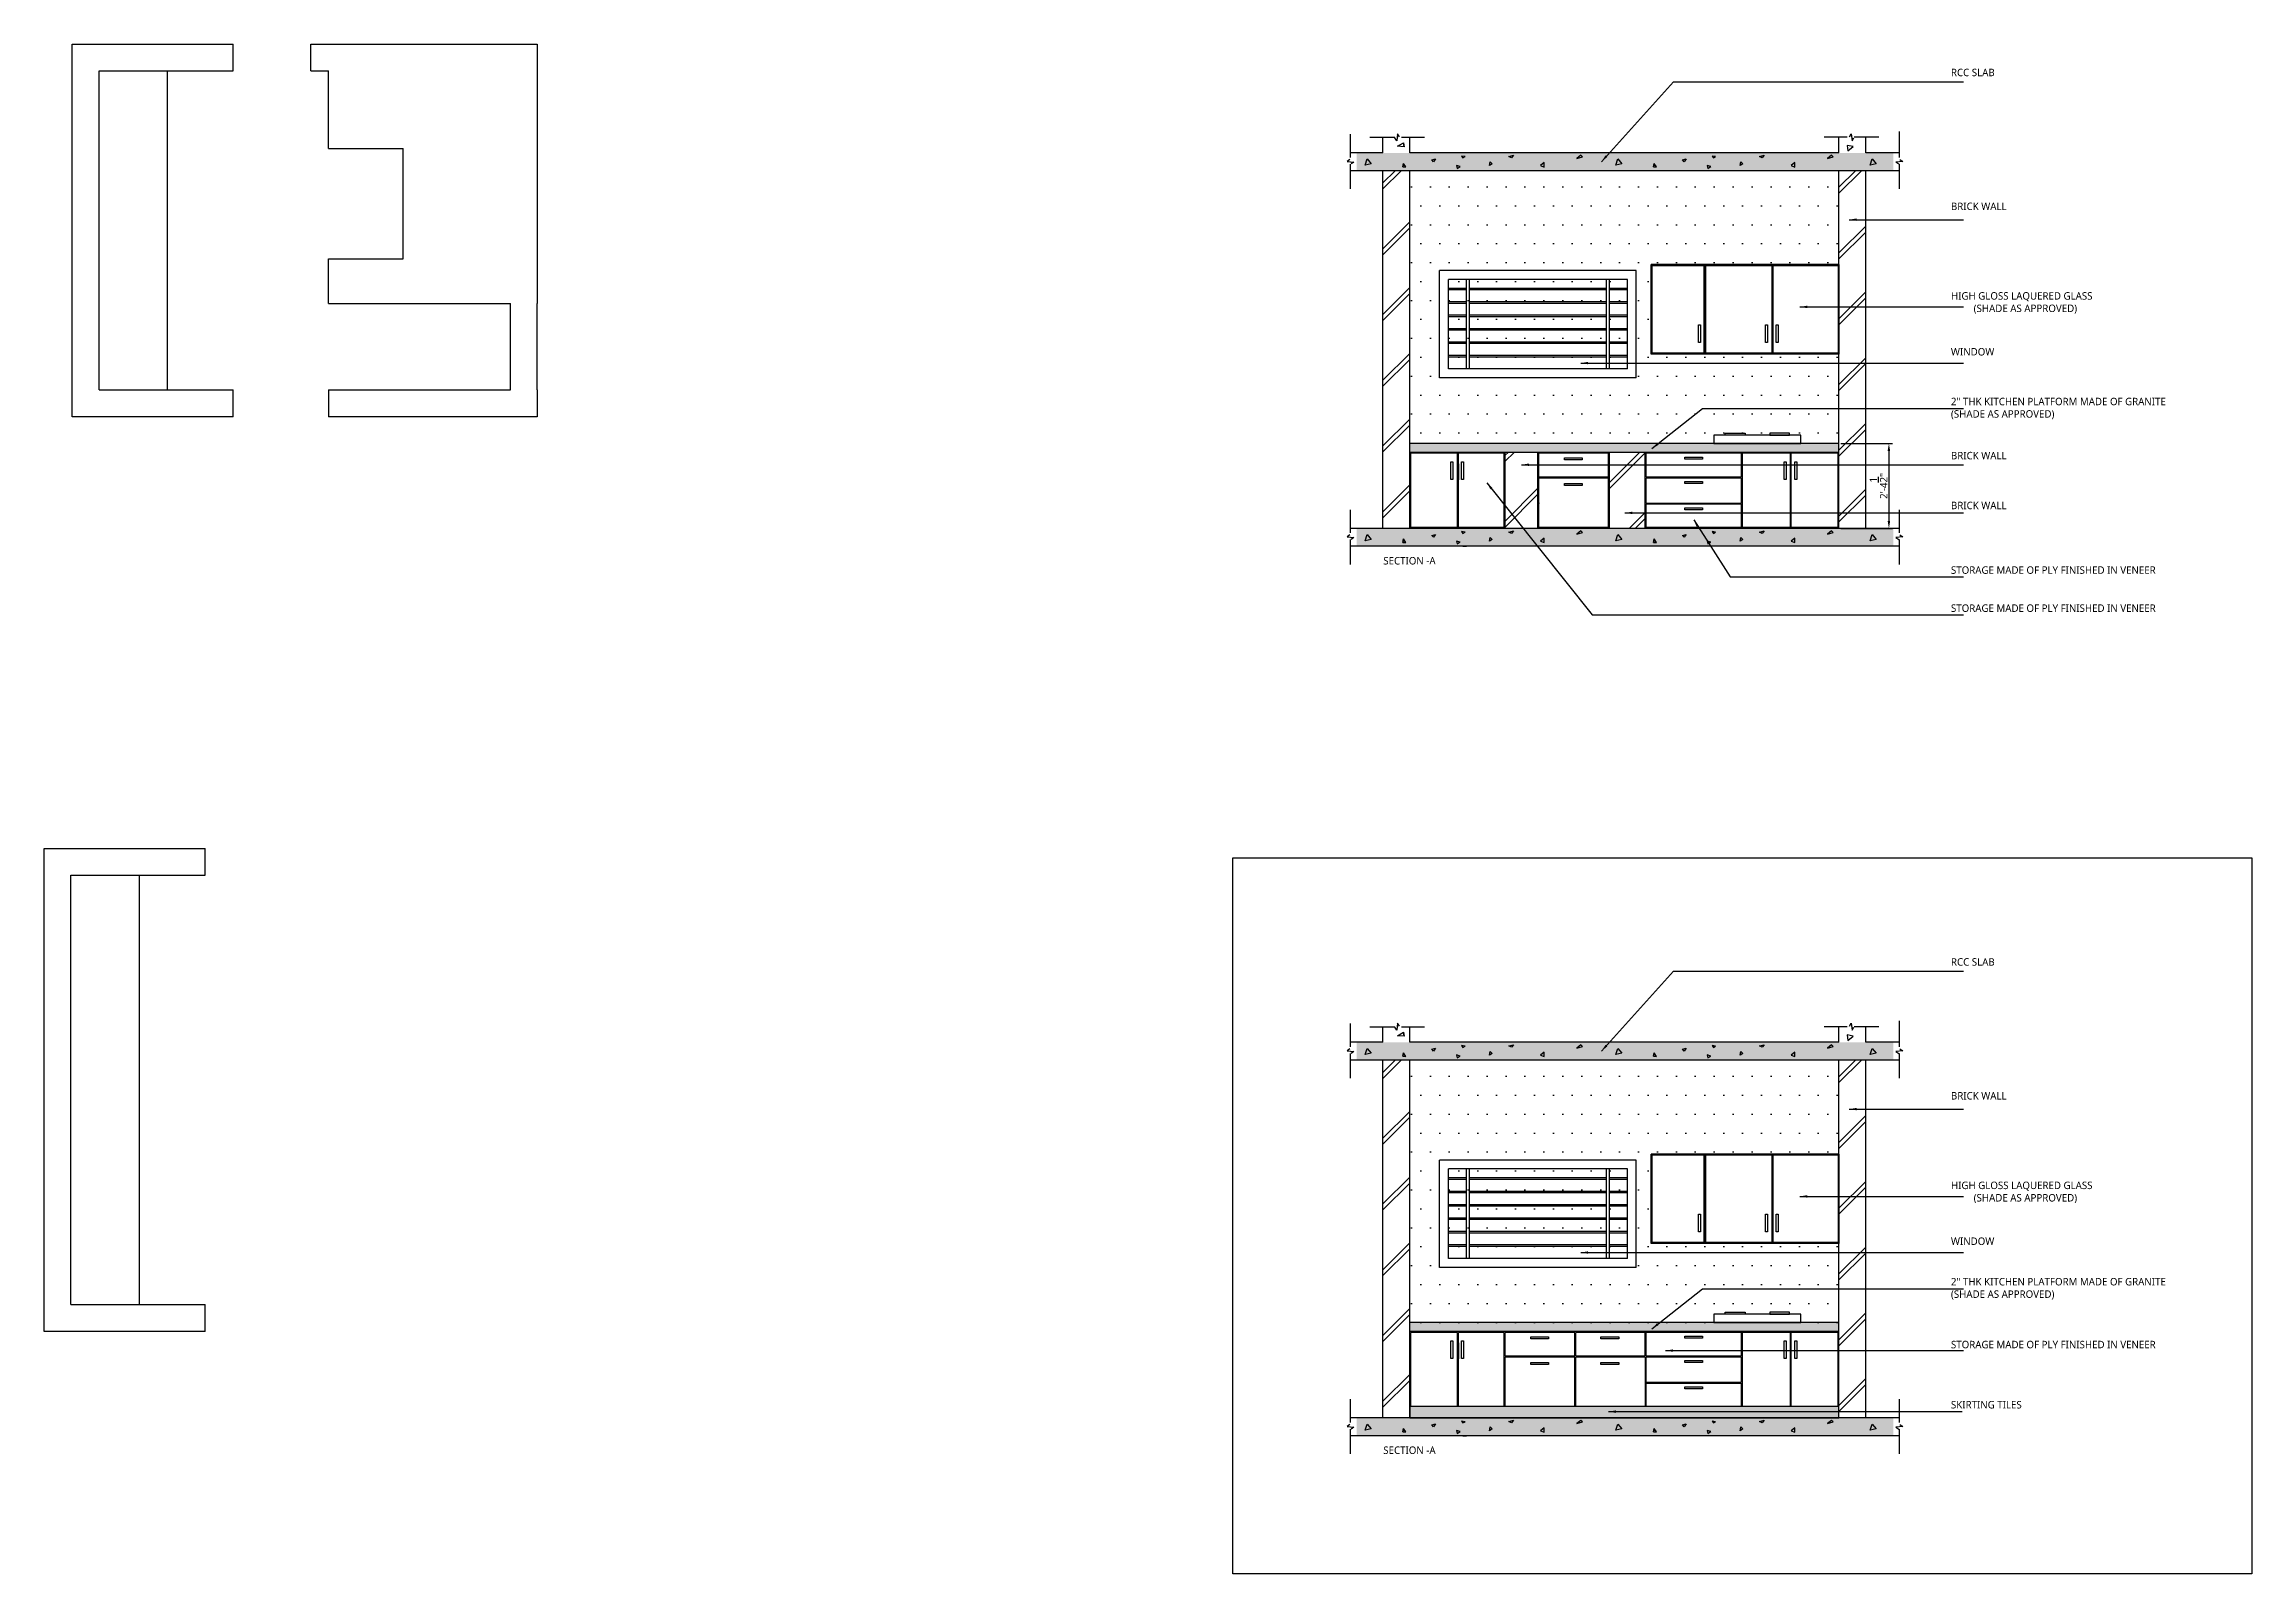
# Model space of a CAD drawing. Header units: millimetres. Extents: x 918 to 2834, y -227 to 832.
# Drawn here: x 918 to 1659, y 119 to 632 of the extents above; entities that cross this region are included whole.
import ezdxf

# ---------------------------------------------------------------- set-up
doc = ezdxf.new("R2010")
doc.units = ezdxf.units.MM
doc.styles.get("Standard").update_dxf_attribs({"font": 'yugothic.ttf'})
doc.dimstyles.new('ISO-25', dxfattribs={"dimtxt": 2.5, "dimasz": 2.5, "dimexe": 1.25, "dimexo": 0.625, "dimtad": 1, "dimlunit": 4, "dimtxsty": 'Standard', "dimcen": 2.5, "dimadec": 0, "dimazin": 0, "dimtfac": 1, "dimtmove": 0, "dimatfit": 3, "dimfxl": 1, "dimarcsym": 0})

msp = doc.modelspace()

# ---------------------------------------------------------------- texts
at = {"char_height": 2.5, "attachment_point": 1}
for s, insert, width in [('RCC SLAB', (1557.536, 623.814), 17.58185), ('BRICK WALL', (1557.536, 578.91), 24.12605), ('HIGH GLOSS LAQUERED GLASS\\P         (SHADE AS APPROVED)', (1557.536, 548.857), 56.05174), ('WINDOW', (1557.536, 530.118), 28.92984), ('2" THK KITCHEN PLATFORM MADE OF GRANITE (SHADE AS APPROVED)', (1557.536, 513.431), 75.26749), ('BRICK WALL', (1557.536, 495.283), 24.12605), ('BRICK WALL', (1557.536, 478.563), 24.12605), ('SECTION -A', (1367.062, 460.011), 19.89776), ('STORAGE MADE OF PLY FINISHED IN VENEER', (1557.536, 456.881), 68.70681), ('STORAGE MADE OF PLY FINISHED IN VENEER', (1557.536, 444.11), 68.70681), ('RCC SLAB', (1557.536, 325.426), 17.58185), ('BRICK WALL', (1557.536, 280.522), 24.12605), ('HIGH GLOSS LAQUERED GLASS\\P         (SHADE AS APPROVED)', (1557.536, 250.469), 56.05174), ('WINDOW', (1557.536, 231.73), 28.92984), ('2" THK KITCHEN PLATFORM MADE OF GRANITE (SHADE AS APPROVED)', (1557.536, 218.149), 75.26749), ('STORAGE MADE OF PLY FINISHED IN VENEER', (1557.536, 197.064), 68.70681), ('SKIRTING TILES', (1557.536, 176.881), 25.53457), ('SECTION -A', (1367.062, 161.623), 19.89776)]:
    msp.add_mtext(s, dxfattribs=dict(at, insert=insert, width=width))

# ---------------------------------------------------------------- blocks, each defined once
blk = doc.blocks.new('*D1')
at = {"color": 0, "lineweight": -2}
for p, q in [((1520.59, 498.1), (1537.97, 498.1)), ((1536.72, 495.6), (1536.72, 472.1)), ((1520.59, 469.6), (1537.97, 469.6))]:
    blk.add_line(p, q, dxfattribs=at)
at = {"color": 0}
for points in [[(1536.3, 495.6), (1537.14, 495.6), (1536.72, 498.1)], [(1536.3, 472.1), (1537.14, 472.1), (1536.72, 469.6)]]:
    blk.add_solid(points, dxfattribs=at)
at = {"layer": 'Defpoints', "color": 0}
for p in [(1519.97, 498.1), (1519.97, 469.6), (1536.72, 469.6)]:
    blk.add_point(p, dxfattribs=at)
at = {"color": 0, "insert": (1533.25, 483.85), "char_height": 2.5, "attachment_point": 5, "rotation": 90}
blk.add_mtext('2\'-4{\\H1.000000x;\\S1/2;}"', dxfattribs=at)

# ---------------------------------------------------------------- dimensions: what is measured, and where the dimension line sits
dim = msp.add_linear_dim(base=(1536.72, 469.602), p1=(1519.967, 498.102), p2=(1519.967, 469.602), angle=90, dimstyle='ISO-25')
dim.commit()
dim.dimension.update_dxf_attribs({"geometry": '*D1', "text_midpoint": (1533.255, 483.852)})

# ---------------------------------------------------------------- hatches: boundary and pattern name
h = msp.add_hatch()
h.set_pattern_fill('DOTS', color=256, style=0)
h.set_pattern_definition([(0, (-255.4378, 0), (0.79375, 1.5875), [0, -1.5875])])
h.paths.add_polyline_path([(1538.186, 595.602), (1358.159, 595.602), (1358.159, 589.602), (1538.186, 589.602)])
h = msp.add_hatch()
h.set_pattern_fill('JIS_LC_8A', color=256, scale=2, style=0)
h.set_pattern_definition([(45, (-255.438, 0), (-11.03087, 11.03087), []), (45, (-253.438, 0), (-11.03087, 11.03087), [])])
h.paths.add_polyline_path([(1375.967, 589.602), (1366.967, 589.602), (1366.967, 469.602), (1375.967, 469.602)])
h.paths.add_polyline_path([(1418.967, 495.102), (1407.967, 495.102), (1407.967, 469.602), (1418.967, 469.602)])
h.paths.add_polyline_path([(1442.967, 469.602), (1454.967, 469.602), (1454.967, 495.102), (1442.967, 495.102)])
h.paths.add_polyline_path([(1519.967, 469.602), (1528.967, 469.602), (1528.967, 589.602), (1519.967, 589.602)])
h = msp.add_hatch()
h.set_pattern_fill('DOTS', color=256, scale=4, style=0)
h.set_pattern_definition([(0, (-255.438, 0), (3.175, 6.35), [0, -6.35])])
h.paths.add_polyline_path([(1375.967, 589.602), (1375.967, 498.102), (1478.015, 498.102), (1478.015, 500.896), (1481.835, 500.896), (1481.835, 501.58), (1488.496, 501.58), (1488.496, 500.896), (1496.714, 500.896), (1496.714, 501.58), (1503.375, 501.58), (1503.375, 500.896), (1507.195, 500.896), (1507.195, 498.102), (1519.967, 498.102), (1519.967, 528.102), (1474.967, 528.102), (1456.967, 528.102), (1456.967, 558.102), (1474.967, 558.102), (1519.967, 558.102), (1519.967, 589.602)])
h.paths.add_polyline_path([(1451.967, 556.102), (1451.967, 520.102), (1385.967, 520.102), (1385.967, 556.102)], flags=16)
h.paths.add_polyline_path([(1388.967, 553.102), (1388.967, 523.102), (1448.967, 523.102), (1448.967, 553.102)], flags=0)
h = msp.add_hatch()
h.set_pattern_fill('ZIGZAG', color=256, scale=0.4, style=0)
h.set_pattern_definition([(0, (-255.4378, 0), (1.27, 1.27), [1.27, -1.27]), (90, (-254.1678, 0), (-1.27, 1.27), [1.27, -1.27])])
h.paths.add_polyline_path([(1519.967, 498.102), (1375.967, 498.102), (1375.967, 495.102), (1519.967, 495.102)])
h = msp.add_hatch()
h.set_pattern_fill('DOTS', color=256, style=0)
h.set_pattern_definition([(0, (-255.4378, -126), (0.79375, 1.5875), [0, -1.5875])])
h.paths.add_polyline_path([(1538.186, 469.602), (1358.159, 469.602), (1358.159, 463.602), (1538.186, 463.602)])
h = msp.add_hatch()
h.set_pattern_fill('DOTS', color=256, style=0)
h.set_pattern_definition([(0, (-255.4378, -298.388), (0.79375, 1.5875), [0, -1.5875])])
h.paths.add_polyline_path([(1538.186, 297.214), (1358.159, 297.214), (1358.159, 291.214), (1538.186, 291.214)])
h = msp.add_hatch()
h.set_pattern_fill('JIS_LC_8A', color=256, scale=2, style=0)
h.set_pattern_definition([(45, (-255.438, -298.388), (-11.03087, 11.03087), []), (45, (-253.438, -298.388), (-11.03087, 11.03087), [])])
h.paths.add_polyline_path([(1375.967, 291.214), (1366.967, 291.214), (1366.967, 171.214), (1375.967, 171.214)])
h.paths.add_polyline_path([(1519.967, 171.214), (1528.967, 171.214), (1528.967, 291.214), (1519.967, 291.214)])
h = msp.add_hatch()
h.set_pattern_fill('DOTS', color=256, scale=4, style=0)
h.set_pattern_definition([(0, (-255.438, -298.388), (3.175, 6.35), [0, -6.35])])
h.paths.add_polyline_path([(1375.967, 291.214), (1375.967, 203.214), (1478.015, 203.214), (1478.015, 206.008), (1481.835, 206.008), (1481.835, 206.692), (1488.496, 206.692), (1488.496, 206.008), (1496.714, 206.008), (1496.714, 206.692), (1503.375, 206.692), (1503.375, 206.008), (1507.195, 206.008), (1507.195, 203.214), (1519.967, 203.214), (1519.967, 229.714), (1474.967, 229.714), (1456.967, 229.714), (1456.967, 259.714), (1474.967, 259.714), (1519.967, 259.714), (1519.967, 291.214)])
h.paths.add_polyline_path([(1451.967, 257.714), (1451.967, 221.714), (1385.967, 221.714), (1385.967, 257.714)], flags=16)
h.paths.add_polyline_path([(1388.967, 254.714), (1388.967, 224.714), (1448.967, 224.714), (1448.967, 254.714)], flags=0)
h = msp.add_hatch()
h.set_pattern_fill('ZIGZAG', color=256, scale=0.4, style=0)
h.set_pattern_definition([(0, (-255.4378, -294.888), (1.27, 1.27), [1.27, -1.27]), (90, (-254.1678, -294.888), (-1.27, 1.27), [1.27, -1.27])])
h.paths.add_polyline_path([(1519.967, 203.214), (1375.967, 203.214), (1375.967, 200.214), (1519.967, 200.214)])
h = msp.add_hatch()
h.set_pattern_fill('DOTS', color=256, style=0)
h.set_pattern_definition([(0, (-255.4378, -424.388), (0.79375, 1.5875), [0, -1.5875])])
h.paths.add_polyline_path([(1538.186, 171.214), (1358.159, 171.214), (1358.159, 165.214), (1538.186, 165.214)])
h = msp.add_hatch()
h.set_pattern_fill('ZIGZAG', color=256, scale=0.4, style=0)
h.set_pattern_definition([(0, (0, 0), (1.27, 1.27), [1.27, -1.27]), (90, (1.27, 0), (-1.27, 1.27), [1.27, -1.27])])
h.paths.add_polyline_path([(1519.967, 171.214), (1519.967, 175.014), (1375.967, 175.014), (1375.967, 171.214)])

# ---------------------------------------------------------------- linework, layer by layer
for p, q in [((981.167, 623.06), (981.167, 632.06)), ((1007.167, 623.06), (1007.167, 632.06)), ((936.167, 623.06), (981.167, 623.06)), ((936.167, 516.06), (936.167, 623.06)), ((959.167, 516.06), (959.167, 623.06)), ((1007.167, 623.06), (1013.167, 623.06)), ((1013.167, 597.06), (1013.167, 623.06)), ((1366.967, 595.602), (1366.967, 600.602)), ((1371.58, 599.668), (1370.931, 600.629)), ((1371.821, 601.974), (1371.58, 599.668)), ((1372.469, 601.013), (1371.821, 601.974)), ((1375.967, 595.602), (1375.967, 600.602)), ((1519.967, 595.602), (1519.967, 600.602)), ((1523.464, 601.013), (1524.113, 601.974)), ((1524.113, 601.974), (1524.354, 599.668)), ((1524.354, 599.668), (1525.003, 600.629)), ((1528.967, 595.602), (1528.967, 600.602)), ((1013.167, 597.06), (1038.167, 597.06)), ((1038.167, 560.06), (1038.167, 597.06)), ((1355.894, 593.399), (1354.934, 592.75)), ((1354.934, 592.75), (1357.239, 592.51)), ((1366.967, 595.602), (1356.086, 595.602)), ((1361.034, 591.473), (1361.643, 593.55)), ((1361.643, 593.55), (1363.013, 591.929)), ((1371.864, 597.802), (1373.902, 598.96)), ((1374.041, 597.667), (1371.864, 597.802)), ((1374.041, 597.667), (1373.902, 598.96)), ((1373.902, 598.96), (1374.041, 597.667)), ((1374.041, 597.667), (1374.041, 597.667)), ((1519.967, 595.602), (1375.967, 595.602)), ((1383.33, 593.243), (1384.556, 593.588)), ((1383.943, 592.615), (1383.33, 593.243)), ((1384.556, 593.588), (1383.943, 592.615)), ((1394.489, 594.329), (1393.36, 594.525)), ((1393.36, 594.525), (1393.752, 593.888)), ((1393.752, 593.888), (1394.489, 594.329)), ((1409.181, 594.381), (1410.766, 594.783)), ((1410.121, 593.951), (1409.181, 594.381)), ((1410.766, 594.783), (1410.121, 593.951)), ((1433.384, 594.779), (1432.039, 593.674)), ((1432.039, 593.674), (1433.952, 594.227)), ((1433.952, 594.227), (1433.384, 594.779)), ((1445.14, 591.473), (1445.749, 593.55)), ((1445.749, 593.55), (1447.119, 591.929)), ((1467.436, 593.243), (1468.662, 593.588)), ((1468.049, 592.615), (1467.436, 593.243)), ((1468.662, 593.588), (1468.049, 592.615)), ((1478.594, 594.329), (1477.466, 594.525)), ((1477.466, 594.525), (1477.858, 593.888)), ((1477.858, 593.888), (1478.594, 594.329)), ((1493.287, 594.381), (1494.872, 594.783)), ((1494.227, 593.951), (1493.287, 594.381)), ((1494.872, 594.783), (1494.227, 593.951)), ((1517.49, 594.779), (1516.144, 593.674)), ((1516.144, 593.674), (1518.058, 594.227)), ((1518.058, 594.227), (1517.49, 594.779)), ((1524.712, 597.703), (1522.686, 598.108)), ((1522.686, 598.108), (1522.97, 596.246)), ((1522.97, 596.246), (1524.712, 597.703)), ((1540.246, 595.602), (1528.967, 595.602)), ((1530.489, 591.473), (1531.098, 593.55)), ((1531.098, 593.55), (1532.468, 591.929)), ((1541.399, 592.75), (1539.093, 592.51)), ((1540.438, 593.399), (1541.399, 592.75)), ((1540.246, 589.602), (1356.086, 589.602)), ((1357.239, 592.51), (1356.279, 591.861)), ((1363.013, 591.929), (1361.034, 591.473)), ((1366.967, 469.602), (1366.967, 589.602)), ((1373.619, 590.915), (1373.906, 592.061)), ((1373.906, 592.061), (1373.619, 590.915)), ((1373.619, 590.915), (1374.624, 590.881)), ((1374.624, 590.881), (1373.906, 592.061)), ((1375.967, 469.602), (1375.967, 589.602)), ((1392.869, 590.996), (1391.617, 591.364)), ((1391.617, 591.364), (1391.838, 590.383)), ((1391.838, 590.383), (1392.869, 590.996)), ((1402.671, 591.302), (1402.944, 592.553)), ((1403.6, 591.899), (1402.671, 591.302)), ((1402.944, 592.553), (1403.6, 591.899)), ((1403.6, 591.899), (1403.6, 591.899)), ((1421.015, 592.318), (1419.852, 591.299)), ((1419.852, 591.299), (1421.015, 590.848)), ((1421.015, 590.848), (1421.015, 592.318)), ((1447.119, 591.929), (1445.14, 591.473)), ((1457.725, 590.915), (1458.012, 592.061)), ((1458.012, 592.061), (1457.725, 590.915)), ((1457.725, 590.915), (1458.73, 590.881)), ((1458.73, 590.881), (1458.012, 592.061)), ((1476.975, 590.996), (1475.723, 591.364)), ((1475.723, 591.364), (1475.944, 590.383)), ((1475.944, 590.383), (1476.975, 590.996)), ((1486.777, 591.302), (1487.05, 592.553)), ((1487.706, 591.899), (1486.777, 591.302)), ((1487.05, 592.553), (1487.706, 591.899)), ((1487.706, 591.899), (1487.706, 591.899)), ((1505.121, 592.318), (1503.958, 591.299)), ((1503.958, 591.299), (1505.121, 590.848)), ((1505.121, 590.848), (1505.121, 592.318)), ((1519.967, 469.602), (1519.967, 589.602)), ((1519.967, 469.602), (1519.967, 589.602)), ((1528.967, 469.602), (1528.967, 589.602)), ((1532.468, 591.929), (1530.489, 591.473)), ((1539.093, 592.51), (1540.054, 591.861)), ((1013.167, 560.06), (1038.167, 560.06)), ((1013.167, 545.06), (1013.167, 560.06)), ((1385.967, 520.102), (1385.967, 556.102)), ((1451.967, 556.102), (1385.967, 556.102)), ((1451.967, 520.102), (1451.967, 556.102)), ((1456.967, 528.102), (1456.967, 558.102)), ((1519.967, 558.102), (1456.967, 558.102)), ((1474.967, 528.102), (1474.967, 558.102)), ((1497.467, 557.802), (1497.467, 528.402)), ((1497.767, 557.802), (1497.767, 528.402)), ((1388.967, 523.102), (1388.967, 553.102)), ((1448.967, 553.102), (1388.967, 553.102)), ((1394.967, 550.102), (1388.967, 550.102)), ((1394.967, 549.602), (1388.967, 549.602)), ((1394.967, 523.102), (1394.967, 553.102)), ((1395.967, 523.102), (1395.967, 553.102)), ((1441.967, 550.102), (1395.967, 550.102)), ((1441.967, 549.602), (1395.967, 549.602)), ((1441.967, 523.102), (1441.967, 553.102)), ((1442.967, 523.102), (1442.967, 553.102)), ((1448.967, 550.102), (1442.967, 550.102)), ((1448.967, 549.602), (1442.967, 549.602)), ((1448.967, 523.102), (1448.967, 553.102)), ((1013.167, 545.06), (1074.167, 545.06)), ((1074.167, 516.06), (1074.167, 545.06)), ((1083.167, 516.06), (1083.167, 545.06)), ((1394.967, 545.602), (1388.967, 545.602)), ((1394.967, 545.102), (1388.967, 545.102)), ((1394.967, 541.102), (1388.967, 541.102)), ((1441.967, 545.602), (1395.967, 545.602)), ((1441.967, 545.102), (1395.967, 545.102)), ((1441.967, 541.102), (1395.967, 541.102)), ((1448.967, 545.602), (1442.967, 545.602)), ((1448.967, 545.102), (1442.967, 545.102)), ((1448.967, 541.102), (1442.967, 541.102)), ((1394.967, 540.602), (1388.967, 540.602)), ((1394.967, 536.602), (1388.967, 536.602)), ((1394.967, 536.102), (1388.967, 536.102)), ((1441.967, 540.602), (1395.967, 540.602)), ((1441.967, 536.602), (1395.967, 536.602)), ((1441.967, 536.102), (1395.967, 536.102)), ((1448.967, 540.602), (1442.967, 540.602)), ((1448.967, 536.602), (1442.967, 536.602)), ((1448.967, 536.102), (1442.967, 536.102)), ((1394.967, 532.102), (1388.967, 532.102)), ((1394.967, 531.602), (1388.967, 531.602)), ((1394.967, 527.602), (1388.967, 527.602)), ((1394.967, 527.102), (1388.967, 527.102)), ((1441.967, 532.102), (1395.967, 532.102)), ((1441.967, 531.602), (1395.967, 531.602)), ((1441.967, 527.602), (1395.967, 527.602)), ((1441.967, 527.102), (1395.967, 527.102)), ((1448.967, 532.102), (1442.967, 532.102)), ((1448.967, 531.602), (1442.967, 531.602)), ((1448.967, 527.602), (1442.967, 527.602)), ((1448.967, 527.102), (1442.967, 527.102)), ((1519.967, 528.102), (1456.967, 528.102)), ((1451.967, 520.102), (1385.967, 520.102)), ((1448.967, 523.102), (1388.967, 523.102)), ((936.167, 516.06), (981.167, 516.06)), ((981.167, 507.06), (981.167, 516.06)), ((1013.167, 516.06), (1074.167, 516.06)), ((1013.167, 516.06), (1013.167, 507.06)), ((1519.967, 498.102), (1375.967, 498.102)), ((1519.967, 495.102), (1375.967, 495.102)), ((1376.267, 469.902), (1376.267, 494.802)), ((1391.967, 494.802), (1376.267, 494.802)), ((1391.967, 469.902), (1391.967, 494.802)), ((1392.267, 469.902), (1392.267, 494.802)), ((1407.667, 494.802), (1392.267, 494.802)), ((1407.667, 469.902), (1407.667, 494.802)), ((1407.967, 469.602), (1407.967, 495.102)), ((1418.967, 469.602), (1418.967, 495.102)), ((1419.267, 486.902), (1419.267, 494.802)), ((1442.667, 494.802), (1419.267, 494.802)), ((1442.667, 486.902), (1442.667, 494.802)), ((1442.967, 469.602), (1442.967, 495.102)), ((1454.967, 469.602), (1454.967, 495.102)), ((1454.967, 495.102), (1519.967, 495.102)), ((1455.267, 486.902), (1455.267, 494.802)), ((1487.167, 494.802), (1455.267, 494.802)), ((1487.167, 494.802), (1487.167, 486.902)), ((1487.467, 495.102), (1519.667, 495.102)), ((1487.467, 494.802), (1487.467, 469.902)), ((1503.567, 494.802), (1487.467, 494.802)), ((1503.567, 494.802), (1503.567, 469.902)), ((1503.867, 494.802), (1503.867, 469.902)), ((1519.667, 494.802), (1503.867, 494.802)), ((1519.667, 469.902), (1519.667, 494.802)), ((1419.267, 486.902), (1442.667, 486.902)), ((1419.267, 469.902), (1419.267, 486.602)), ((1419.267, 486.602), (1442.667, 486.602)), ((1442.667, 469.902), (1442.667, 486.602)), ((1455.267, 486.902), (1487.167, 486.902)), ((1455.267, 486.602), (1487.167, 486.602)), ((1455.267, 478.102), (1455.267, 486.602)), ((1487.167, 486.602), (1487.167, 478.102)), ((1455.267, 478.102), (1487.167, 478.102)), ((1455.267, 477.802), (1487.167, 477.802)), ((1455.267, 469.902), (1455.267, 477.802)), ((1487.167, 477.802), (1487.167, 469.902)), ((1355.894, 467.399), (1354.934, 466.75)), ((1354.934, 466.75), (1357.239, 466.51)), ((1540.246, 469.602), (1356.086, 469.602)), ((1361.034, 465.473), (1361.643, 467.55)), ((1361.643, 467.55), (1363.013, 465.929)), ((1391.967, 469.902), (1376.267, 469.902)), ((1383.33, 467.243), (1384.556, 467.588)), ((1383.943, 466.615), (1383.33, 467.243)), ((1384.556, 467.588), (1383.943, 466.615)), ((1407.667, 469.902), (1392.267, 469.902)), ((1394.489, 468.329), (1393.36, 468.525)), ((1393.36, 468.525), (1393.752, 467.888)), ((1393.752, 467.888), (1394.489, 468.329)), ((1409.181, 468.381), (1410.766, 468.783)), ((1410.121, 467.951), (1409.181, 468.381)), ((1410.766, 468.783), (1410.121, 467.951)), ((1442.667, 469.902), (1419.267, 469.902)), ((1433.384, 468.779), (1432.039, 467.674)), ((1432.039, 467.674), (1433.952, 468.227)), ((1433.952, 468.227), (1433.384, 468.779)), ((1445.14, 465.473), (1445.749, 467.55)), ((1445.749, 467.55), (1447.119, 465.929)), ((1487.167, 469.902), (1455.267, 469.902)), ((1467.436, 467.243), (1468.662, 467.588)), ((1468.049, 466.615), (1467.436, 467.243)), ((1468.662, 467.588), (1468.049, 466.615)), ((1478.594, 468.329), (1477.466, 468.525)), ((1477.466, 468.525), (1477.858, 467.888)), ((1477.858, 467.888), (1478.594, 468.329)), ((1503.567, 469.902), (1487.467, 469.902)), ((1493.287, 468.381), (1494.872, 468.783)), ((1494.227, 467.951), (1493.287, 468.381)), ((1494.872, 468.783), (1494.227, 467.951)), ((1519.667, 469.902), (1503.867, 469.902)), ((1517.49, 468.779), (1516.144, 467.674)), ((1516.144, 467.674), (1518.058, 468.227)), ((1518.058, 468.227), (1517.49, 468.779)), ((1530.489, 465.473), (1531.098, 467.55)), ((1531.098, 467.55), (1532.468, 465.929)), ((1541.399, 466.75), (1539.093, 466.51)), ((1540.438, 467.399), (1541.399, 466.75)), ((1540.246, 463.602), (1356.086, 463.602)), ((1357.239, 466.51), (1356.279, 465.861)), ((1363.013, 465.929), (1361.034, 465.473)), ((1373.619, 464.915), (1373.906, 466.061)), ((1373.906, 466.061), (1373.619, 464.915)), ((1373.619, 464.915), (1374.624, 464.881)), ((1374.624, 464.881), (1373.906, 466.061)), ((1392.869, 464.996), (1391.617, 465.364)), ((1391.617, 465.364), (1391.838, 464.383)), ((1391.838, 464.383), (1392.869, 464.996)), ((1393.721, 463.602), (1394.978, 463.602)), ((1402.671, 465.302), (1402.944, 466.553)), ((1403.6, 465.899), (1402.671, 465.302)), ((1402.944, 466.553), (1403.6, 465.899)), ((1403.6, 465.899), (1403.6, 465.899)), ((1421.015, 466.318), (1419.852, 465.299)), ((1419.852, 465.299), (1421.015, 464.848)), ((1421.015, 464.848), (1421.015, 466.318)), ((1447.119, 465.929), (1445.14, 465.473)), ((1457.725, 464.915), (1458.012, 466.061)), ((1458.012, 466.061), (1457.725, 464.915)), ((1457.725, 464.915), (1458.73, 464.881)), ((1458.73, 464.881), (1458.012, 466.061)), ((1476.975, 464.996), (1475.723, 465.364)), ((1475.723, 465.364), (1475.944, 464.383)), ((1475.944, 464.383), (1476.975, 464.996)), ((1486.777, 465.302), (1487.05, 466.553)), ((1487.706, 465.899), (1486.777, 465.302)), ((1487.05, 466.553), (1487.706, 465.899)), ((1487.706, 465.899), (1487.706, 465.899)), ((1505.121, 466.318), (1503.958, 465.299)), ((1503.958, 465.299), (1505.121, 464.848)), ((1505.121, 464.848), (1505.121, 466.318)), ((1532.468, 465.929), (1530.489, 465.473)), ((1539.093, 466.51), (1540.054, 465.861)), ((971.741, 353.243), (971.741, 362.243)), ((926.741, 353.243), (971.741, 353.243)), ((926.741, 209.243), (926.741, 353.243)), ((949.741, 209.243), (949.741, 353.243)), ((1366.967, 297.214), (1356.086, 297.214)), ((1366.967, 297.214), (1366.967, 302.214)), ((1371.58, 301.28), (1370.931, 302.241)), ((1371.821, 303.586), (1371.58, 301.28)), ((1372.469, 302.625), (1371.821, 303.586)), ((1371.864, 299.414), (1373.902, 300.572)), ((1374.041, 299.279), (1371.864, 299.414)), ((1374.041, 299.279), (1373.902, 300.572)), ((1373.902, 300.572), (1374.041, 299.279)), ((1374.041, 299.279), (1374.041, 299.279)), ((1375.967, 297.214), (1375.967, 302.214)), ((1519.967, 297.214), (1375.967, 297.214)), ((1409.181, 295.993), (1410.766, 296.395)), ((1410.766, 296.395), (1410.121, 295.563)), ((1433.384, 296.391), (1432.039, 295.286)), ((1433.952, 295.839), (1433.384, 296.391)), ((1493.287, 295.993), (1494.872, 296.395)), ((1494.872, 296.395), (1494.227, 295.563)), ((1517.49, 296.391), (1516.144, 295.286)), ((1518.058, 295.839), (1517.49, 296.391)), ((1519.967, 297.214), (1519.967, 302.214)), ((1524.712, 299.315), (1522.686, 299.72)), ((1522.686, 299.72), (1522.97, 297.858)), ((1522.97, 297.858), (1524.712, 299.315)), ((1523.464, 302.625), (1524.113, 303.586)), ((1524.113, 303.586), (1524.354, 301.28)), ((1524.354, 301.28), (1525.003, 302.241)), ((1528.967, 297.214), (1528.967, 302.214)), ((1540.246, 297.214), (1528.967, 297.214)), ((1355.894, 295.011), (1354.934, 294.362)), ((1354.934, 294.362), (1357.239, 294.122)), ((1540.246, 291.214), (1356.086, 291.214)), ((1357.239, 294.122), (1356.279, 293.473)), ((1361.034, 293.085), (1361.643, 295.162)), ((1363.013, 293.541), (1361.034, 293.085)), ((1361.643, 295.162), (1363.013, 293.541)), ((1366.967, 171.214), (1366.967, 291.214)), ((1373.619, 292.527), (1373.906, 293.673)), ((1373.906, 293.673), (1373.619, 292.527)), ((1373.619, 292.527), (1374.624, 292.493)), ((1374.624, 292.493), (1373.906, 293.673)), ((1375.967, 171.214), (1375.967, 291.214)), ((1383.33, 294.855), (1384.556, 295.2)), ((1383.943, 294.227), (1383.33, 294.855)), ((1384.556, 295.2), (1383.943, 294.227)), ((1392.869, 292.608), (1391.617, 292.976)), ((1391.617, 292.976), (1391.838, 291.995)), ((1391.838, 291.995), (1392.869, 292.608)), ((1394.489, 295.941), (1393.36, 296.137)), ((1393.36, 296.137), (1393.752, 295.5)), ((1393.752, 295.5), (1394.489, 295.941)), ((1402.671, 292.914), (1402.944, 294.166)), ((1403.6, 293.511), (1402.671, 292.914)), ((1402.944, 294.166), (1403.6, 293.511)), ((1403.6, 293.511), (1403.6, 293.511)), ((1410.121, 295.563), (1409.181, 295.993)), ((1421.015, 293.93), (1419.852, 292.911)), ((1419.852, 292.911), (1421.015, 292.46)), ((1421.015, 292.46), (1421.015, 293.93)), ((1432.039, 295.286), (1433.952, 295.839)), ((1445.14, 293.085), (1445.749, 295.162)), ((1447.119, 293.541), (1445.14, 293.085)), ((1445.749, 295.162), (1447.119, 293.541)), ((1457.725, 292.527), (1458.012, 293.673)), ((1458.012, 293.673), (1457.725, 292.527)), ((1457.725, 292.527), (1458.73, 292.493)), ((1458.73, 292.493), (1458.012, 293.673)), ((1467.436, 294.855), (1468.662, 295.2)), ((1468.049, 294.227), (1467.436, 294.855)), ((1468.662, 295.2), (1468.049, 294.227)), ((1476.975, 292.608), (1475.723, 292.976)), ((1475.723, 292.976), (1475.944, 291.995)), ((1475.944, 291.995), (1476.975, 292.608)), ((1478.594, 295.941), (1477.466, 296.137)), ((1477.466, 296.137), (1477.858, 295.5)), ((1477.858, 295.5), (1478.594, 295.941)), ((1486.777, 292.914), (1487.05, 294.166)), ((1487.706, 293.511), (1486.777, 292.914)), ((1487.05, 294.166), (1487.706, 293.511)), ((1487.706, 293.511), (1487.706, 293.511)), ((1494.227, 295.563), (1493.287, 295.993)), ((1505.121, 293.93), (1503.958, 292.911)), ((1503.958, 292.911), (1505.121, 292.46)), ((1505.121, 292.46), (1505.121, 293.93)), ((1516.144, 295.286), (1518.058, 295.839)), ((1519.967, 171.214), (1519.967, 291.214)), ((1519.967, 171.214), (1519.967, 291.214)), ((1528.967, 171.214), (1528.967, 291.214)), ((1530.489, 293.085), (1531.098, 295.162)), ((1532.468, 293.541), (1530.489, 293.085)), ((1531.098, 295.162), (1532.468, 293.541)), ((1541.399, 294.362), (1539.093, 294.122)), ((1541.399, 294.362), (1539.093, 294.122)), ((1539.093, 294.122), (1540.054, 293.473)), ((1539.093, 294.122), (1540.054, 293.473)), ((1540.438, 295.011), (1541.399, 294.362)), ((1540.438, 295.011), (1541.399, 294.362)), ((1456.967, 229.714), (1456.967, 259.714)), ((1519.967, 259.714), (1456.967, 259.714)), ((1474.967, 229.714), (1474.967, 259.714)), ((1497.467, 259.414), (1497.467, 230.014)), ((1497.767, 259.414), (1497.767, 230.014)), ((1385.967, 221.714), (1385.967, 257.714)), ((1451.967, 257.714), (1385.967, 257.714)), ((1388.967, 224.714), (1388.967, 254.714)), ((1448.967, 254.714), (1388.967, 254.714)), ((1394.967, 224.714), (1394.967, 254.714)), ((1395.967, 224.714), (1395.967, 254.714)), ((1441.967, 224.714), (1441.967, 254.714)), ((1442.967, 224.714), (1442.967, 254.714)), ((1448.967, 224.714), (1448.967, 254.714)), ((1451.967, 221.714), (1451.967, 257.714)), ((1394.967, 251.714), (1388.967, 251.714)), ((1394.967, 251.214), (1388.967, 251.214)), ((1394.967, 247.214), (1388.967, 247.214)), ((1394.967, 246.714), (1388.967, 246.714)), ((1441.967, 251.714), (1395.967, 251.714)), ((1441.967, 251.214), (1395.967, 251.214)), ((1441.967, 247.214), (1395.967, 247.214)), ((1441.967, 246.714), (1395.967, 246.714)), ((1448.967, 251.714), (1442.967, 251.714)), ((1448.967, 251.214), (1442.967, 251.214)), ((1448.967, 247.214), (1442.967, 247.214)), ((1448.967, 246.714), (1442.967, 246.714)), ((1394.967, 242.714), (1388.967, 242.714)), ((1394.967, 242.214), (1388.967, 242.214)), ((1394.967, 238.214), (1388.967, 238.214)), ((1394.967, 237.714), (1388.967, 237.714)), ((1441.967, 242.714), (1395.967, 242.714)), ((1441.967, 242.214), (1395.967, 242.214)), ((1441.967, 238.214), (1395.967, 238.214)), ((1441.967, 237.714), (1395.967, 237.714)), ((1448.967, 242.714), (1442.967, 242.714)), ((1448.967, 242.214), (1442.967, 242.214)), ((1448.967, 238.214), (1442.967, 238.214)), ((1448.967, 237.714), (1442.967, 237.714)), ((1394.967, 233.714), (1388.967, 233.714)), ((1394.967, 233.214), (1388.967, 233.214)), ((1441.967, 233.714), (1395.967, 233.714)), ((1441.967, 233.214), (1395.967, 233.214)), ((1448.967, 233.714), (1442.967, 233.714)), ((1448.967, 233.214), (1442.967, 233.214)), ((1519.967, 229.714), (1456.967, 229.714)), ((1394.967, 229.214), (1388.967, 229.214)), ((1394.967, 228.714), (1388.967, 228.714)), ((1448.967, 224.714), (1388.967, 224.714)), ((1441.967, 229.214), (1395.967, 229.214)), ((1441.967, 228.714), (1395.967, 228.714)), ((1448.967, 229.214), (1442.967, 229.214)), ((1448.967, 228.714), (1442.967, 228.714)), ((1451.967, 221.714), (1385.967, 221.714)), ((926.741, 209.243), (971.741, 209.243)), ((971.741, 200.243), (971.741, 209.243)), ((1519.967, 203.214), (1375.967, 203.214)), ((1519.967, 200.214), (1375.967, 200.214)), ((1454.967, 200.214), (1519.967, 200.214)), ((1454.967, 192.014), (1454.967, 200.214)), ((1454.967, 192.014), (1454.967, 200.214)), ((1487.467, 200.214), (1519.667, 200.214)), ((1376.267, 175.014), (1376.267, 199.914)), ((1391.967, 199.914), (1376.267, 199.914)), ((1391.967, 175.014), (1391.967, 199.914)), ((1407.667, 199.914), (1392.267, 199.914)), ((1392.267, 175.014), (1392.267, 199.914)), ((1407.667, 175.014), (1407.667, 199.914)), ((1407.967, 192.014), (1407.967, 199.914)), ((1431.367, 199.914), (1407.967, 199.914)), ((1431.367, 199.914), (1431.267, 199.914)), ((1431.367, 192.014), (1431.367, 199.914)), ((1454.667, 199.914), (1431.667, 199.914)), ((1431.667, 192.014), (1431.667, 199.914)), ((1455.267, 192.014), (1455.267, 199.914)), ((1487.167, 199.914), (1455.267, 199.914)), ((1487.167, 199.914), (1487.167, 192.014)), ((1503.567, 199.914), (1487.467, 199.914)), ((1487.467, 199.914), (1487.467, 175.014)), ((1503.567, 199.914), (1503.567, 175.014)), ((1519.667, 199.914), (1503.867, 199.914)), ((1503.867, 199.914), (1503.867, 175.014)), ((1519.667, 175.014), (1519.667, 199.914)), ((1407.967, 192.014), (1431.367, 192.014)), ((1407.967, 175.014), (1407.967, 191.714)), ((1407.967, 191.714), (1431.367, 191.714)), ((1431.267, 192.014), (1431.367, 192.014)), ((1431.267, 191.714), (1431.367, 191.714)), ((1431.367, 175.014), (1431.367, 191.714)), ((1431.667, 192.014), (1454.967, 192.014)), ((1431.667, 175.014), (1431.667, 191.714)), ((1431.667, 191.714), (1454.967, 191.714)), ((1454.967, 191.714), (1454.967, 175.014)), ((1455.267, 192.014), (1487.167, 192.014)), ((1455.267, 183.214), (1455.267, 191.714)), ((1455.267, 191.714), (1487.167, 191.714)), ((1487.167, 191.714), (1487.167, 183.214)), ((1455.267, 183.214), (1487.167, 183.214)), ((1455.267, 175.014), (1455.267, 182.914)), ((1455.267, 182.914), (1487.167, 182.914)), ((1487.167, 182.914), (1487.167, 175.014)), ((1540.246, 171.214), (1356.086, 171.214)), ((1391.967, 175.014), (1376.267, 175.014)), ((1407.667, 175.014), (1392.267, 175.014)), ((1431.367, 175.014), (1407.967, 175.014)), ((1409.181, 169.993), (1410.766, 170.395)), ((1410.766, 170.395), (1410.121, 169.563)), ((1431.367, 175.014), (1431.267, 175.014)), ((1454.967, 175.014), (1431.667, 175.014)), ((1433.384, 170.391), (1432.039, 169.286)), ((1433.952, 169.839), (1433.384, 170.391)), ((1487.167, 175.014), (1455.267, 175.014)), ((1503.567, 175.014), (1487.467, 175.014)), ((1493.287, 169.993), (1494.872, 170.395)), ((1494.872, 170.395), (1494.227, 169.563)), ((1519.667, 175.014), (1503.867, 175.014)), ((1517.49, 170.391), (1516.144, 169.286)), ((1518.058, 169.839), (1517.49, 170.391)), ((1355.894, 169.011), (1354.934, 168.362)), ((1354.934, 168.362), (1357.239, 168.122)), ((1540.246, 165.214), (1356.086, 165.214)), ((1357.239, 168.122), (1356.279, 167.473)), ((1361.034, 167.085), (1361.643, 169.162)), ((1363.013, 167.541), (1361.034, 167.085)), ((1361.643, 169.162), (1363.013, 167.541)), ((1373.619, 166.527), (1373.906, 167.673)), ((1373.906, 167.673), (1373.619, 166.527)), ((1373.619, 166.527), (1374.624, 166.493)), ((1374.624, 166.493), (1373.906, 167.673)), ((1383.33, 168.855), (1384.556, 169.2)), ((1383.943, 168.227), (1383.33, 168.855)), ((1384.556, 169.2), (1383.943, 168.227)), ((1392.869, 166.608), (1391.617, 166.976)), ((1391.617, 166.976), (1391.838, 165.995)), ((1391.838, 165.995), (1392.869, 166.608)), ((1394.489, 169.941), (1393.36, 170.137)), ((1393.36, 170.137), (1393.752, 169.5)), ((1393.721, 165.214), (1394.978, 165.214)), ((1393.752, 169.5), (1394.489, 169.941)), ((1402.671, 166.914), (1402.944, 168.166)), ((1403.6, 167.511), (1402.671, 166.914)), ((1402.944, 168.166), (1403.6, 167.511)), ((1403.6, 167.511), (1403.6, 167.511)), ((1410.121, 169.563), (1409.181, 169.993)), ((1421.015, 167.93), (1419.852, 166.911)), ((1419.852, 166.911), (1421.015, 166.46)), ((1421.015, 166.46), (1421.015, 167.93)), ((1432.039, 169.286), (1433.952, 169.839)), ((1445.14, 167.085), (1445.749, 169.162)), ((1447.119, 167.541), (1445.14, 167.085)), ((1445.749, 169.162), (1447.119, 167.541)), ((1457.725, 166.527), (1458.012, 167.673)), ((1458.012, 167.673), (1457.725, 166.527)), ((1457.725, 166.527), (1458.73, 166.493)), ((1458.73, 166.493), (1458.012, 167.673)), ((1467.436, 168.855), (1468.662, 169.2)), ((1468.049, 168.227), (1467.436, 168.855)), ((1468.662, 169.2), (1468.049, 168.227)), ((1476.975, 166.608), (1475.723, 166.976)), ((1475.723, 166.976), (1475.944, 165.995)), ((1475.944, 165.995), (1476.975, 166.608)), ((1478.594, 169.941), (1477.466, 170.137)), ((1477.466, 170.137), (1477.858, 169.5)), ((1477.858, 169.5), (1478.594, 169.941)), ((1486.777, 166.914), (1487.05, 168.166)), ((1487.706, 167.511), (1486.777, 166.914)), ((1487.05, 168.166), (1487.706, 167.511)), ((1487.706, 167.511), (1487.706, 167.511)), ((1494.227, 169.563), (1493.287, 169.993)), ((1505.121, 167.93), (1503.958, 166.911)), ((1503.958, 166.911), (1505.121, 166.46)), ((1505.121, 166.46), (1505.121, 167.93)), ((1516.144, 169.286), (1518.058, 169.839)), ((1530.489, 167.085), (1531.098, 169.162)), ((1532.468, 167.541), (1530.489, 167.085)), ((1531.098, 169.162), (1532.468, 167.541)), ((1541.399, 168.362), (1539.093, 168.122)), ((1539.093, 168.122), (1540.054, 167.473)), ((1540.438, 169.011), (1541.399, 168.362))]:
    msp.add_line(p, q)
for points in [[(981.167, 507.06), (927.167, 507.06), (927.167, 632.06), (981.167, 632.06)], [(1007.167, 632.06), (1083.167, 632.06), (1083.167, 545.06)], [(1083.167, 516.06), (1083.167, 507.06), (1013.167, 507.06)], [(971.741, 200.243), (917.741, 200.243), (917.741, 362.243), (971.741, 362.243)]]:
    msp.add_lwpolyline(points)
at = {"linetype": 'Continuous'}
for points in [[(1356.086, 594.093), (1356.086, 601.871)], [(1362.59, 600.821), (1370.907, 600.821)], [(1373.164, 600.821), (1380.941, 600.821)], [(1522.77, 600.821), (1514.992, 600.821)], [(1533.344, 600.821), (1525.026, 600.821)], [(1540.246, 594.093), (1540.246, 602.809)], [(1356.086, 583.52), (1356.086, 591.837)], [(1540.246, 583.52), (1540.246, 591.837)], [(1356.086, 468.093), (1356.086, 475.871)], [(1540.246, 468.093), (1540.246, 475.871)], [(1356.086, 457.52), (1356.086, 465.837)], [(1540.246, 457.52), (1540.246, 465.837)], [(1540.246, 295.705), (1540.246, 304.421)], [(1540.246, 295.705), (1540.246, 304.421)], [(1356.086, 295.705), (1356.086, 303.483)], [(1362.59, 302.433), (1370.907, 302.433)], [(1373.164, 302.433), (1380.941, 302.433)], [(1522.77, 302.433), (1514.992, 302.433)], [(1533.344, 302.433), (1525.026, 302.433)], [(1356.086, 285.132), (1356.086, 293.449)], [(1540.246, 285.132), (1540.246, 293.449)], [(1540.246, 285.132), (1540.246, 293.449)], [(1356.086, 169.705), (1356.086, 177.483)], [(1540.246, 169.705), (1540.246, 177.483)], [(1356.086, 159.132), (1356.086, 167.449)], [(1540.246, 159.132), (1540.246, 167.449)]]:
    msp.add_lwpolyline(points, dxfattribs=at)
for points in [[(1456.967, 558.102), (1474.967, 558.102), (1474.967, 528.102), (1456.967, 528.102)], [(1457.267, 557.802), (1474.667, 557.802), (1474.667, 528.402), (1457.267, 528.402)], [(1474.967, 558.102), (1519.967, 558.102), (1519.967, 528.102), (1474.967, 528.102)], [(1475.267, 557.802), (1519.667, 557.802), (1519.667, 528.402), (1475.267, 528.402)], [(1472.788, 537.953), (1473.458, 537.953), (1473.458, 532.013), (1472.788, 532.013)], [(1495.342, 537.953), (1496.012, 537.953), (1496.012, 532.013), (1495.342, 532.013)], [(1498.939, 537.953), (1499.609, 537.953), (1499.609, 532.013), (1498.939, 532.013)], [(1478.015, 498.102), (1507.195, 498.102), (1507.195, 500.896), (1478.015, 500.896)], [(1488.496, 500.896), (1481.835, 500.896), (1481.835, 501.58), (1488.496, 501.58)], [(1496.714, 500.896), (1503.375, 500.896), (1503.375, 501.58), (1496.714, 501.58)], [(1389.77, 491.936), (1390.44, 491.936), (1390.44, 485.995), (1389.77, 485.995)], [(1392.267, 491.324), (1392.267, 491.324), (1392.267, 485.865), (1392.267, 485.865)], [(1393.367, 491.936), (1394.037, 491.936), (1394.037, 485.995), (1393.367, 485.995)], [(1433.838, 493.334), (1433.838, 492.664), (1427.898, 492.664), (1427.898, 493.334)], [(1474.187, 493.498), (1474.187, 492.828), (1468.247, 492.828), (1468.247, 493.498)], [(1501.603, 491.936), (1502.273, 491.936), (1502.273, 485.995), (1501.603, 485.995)], [(1505.2, 491.936), (1505.87, 491.936), (1505.87, 485.995), (1505.2, 485.995)], [(1433.838, 484.688), (1433.838, 484.018), (1427.898, 484.018), (1427.898, 484.688)], [(1474.187, 485.298), (1474.187, 484.628), (1468.247, 484.628), (1468.247, 485.298)], [(1474.187, 476.498), (1474.187, 475.828), (1468.247, 475.828), (1468.247, 476.498)], [(1316.621, 359.063), (1658.502, 359.063), (1658.502, 118.896), (1316.621, 118.896)], [(1456.967, 259.714), (1474.967, 259.714), (1474.967, 229.714), (1456.967, 229.714)], [(1457.267, 259.414), (1474.667, 259.414), (1474.667, 230.014), (1457.267, 230.014)], [(1474.967, 259.714), (1519.967, 259.714), (1519.967, 229.714), (1474.967, 229.714)], [(1475.267, 259.414), (1519.667, 259.414), (1519.667, 230.014), (1475.267, 230.014)], [(1472.788, 239.565), (1473.458, 239.565), (1473.458, 233.625), (1472.788, 233.625)], [(1495.342, 239.565), (1496.012, 239.565), (1496.012, 233.625), (1495.342, 233.625)], [(1498.939, 239.565), (1499.609, 239.565), (1499.609, 233.625), (1498.939, 233.625)], [(1478.015, 203.214), (1507.195, 203.214), (1507.195, 206.008), (1478.015, 206.008)], [(1488.496, 206.008), (1481.835, 206.008), (1481.835, 206.692), (1488.496, 206.692)], [(1496.714, 206.008), (1503.375, 206.008), (1503.375, 206.692), (1496.714, 206.692)], [(1389.77, 197.048), (1390.44, 197.048), (1390.44, 191.107), (1389.77, 191.107)], [(1392.267, 196.436), (1392.267, 196.436), (1392.267, 190.977), (1392.267, 190.977)], [(1393.367, 197.048), (1394.037, 197.048), (1394.037, 191.107), (1393.367, 191.107)], [(1422.538, 198.446), (1422.538, 197.776), (1416.598, 197.776), (1416.598, 198.446)], [(1446.059, 198.446), (1446.059, 197.776), (1440.118, 197.776), (1440.118, 198.446)], [(1474.187, 198.61), (1474.187, 197.94), (1468.247, 197.94), (1468.247, 198.61)], [(1501.603, 197.048), (1502.273, 197.048), (1502.273, 191.107), (1501.603, 191.107)], [(1505.2, 197.048), (1505.87, 197.048), (1505.87, 191.107), (1505.2, 191.107)], [(1422.538, 189.8), (1422.538, 189.13), (1416.598, 189.13), (1416.598, 189.8)], [(1446.059, 189.8), (1446.059, 189.13), (1440.118, 189.13), (1440.118, 189.8)], [(1474.187, 190.41), (1474.187, 189.74), (1468.247, 189.74), (1468.247, 190.41)], [(1474.187, 181.61), (1474.187, 180.94), (1468.247, 180.94), (1468.247, 181.61)], [(1375.967, 171.214), (1519.967, 171.214), (1519.967, 175.014), (1375.967, 175.014)]]:
    msp.add_lwpolyline(points, close=True)
for p in [(1419.267, 486.602), (1419.267, 478.102), (1408.267, 191.714)]:
    msp.add_point(p)

msp.set_redraw_order([(e.dxf.handle, doc.entitydb.next_handle()) for e in msp.query("TEXT MTEXT ATTDEF DIMENSION ARC_DIMENSION")])  # texts and dimensions are drawn at this point

# ---------------------------------------------------------------- leaders
for points in [[(1440.285, 592.638), (1464.448, 619.469), (1561.767, 619.469)], [(1523.404, 573.183), (1561.767, 573.183)], [(1506.812, 543.906), (1561.767, 543.906)], [(1433.311, 525.073), (1561.767, 525.073)], [(1457.228, 496.394), (1474.124, 509.841), (1561.767, 509.841)], [(1413.41, 490.97), (1561.767, 490.97)], [(1401.8, 484.927), (1437.119, 440.639), (1561.767, 440.639)], [(1448.166, 474.811), (1561.767, 474.811)], [(1471.217, 472.476), (1483.508, 453.346), (1561.767, 453.346)], [(1440.285, 294.25), (1464.448, 321.081), (1561.767, 321.081)], [(1523.404, 274.795), (1561.767, 274.795)], [(1506.812, 245.518), (1561.767, 245.518)], [(1433.311, 226.685), (1561.767, 226.685)], [(1457.228, 201.111), (1474.124, 214.559), (1561.767, 214.559)], [(1461.779, 193.787), (1561.707, 193.787)], [(1442.604, 173.304), (1561.331, 173.304)]]:
    msp.add_leader(points, dimstyle='ISO-25', override={"dimgap": 0.625, "dimtad": 0})

doc.saveas('drawing.dxf')
